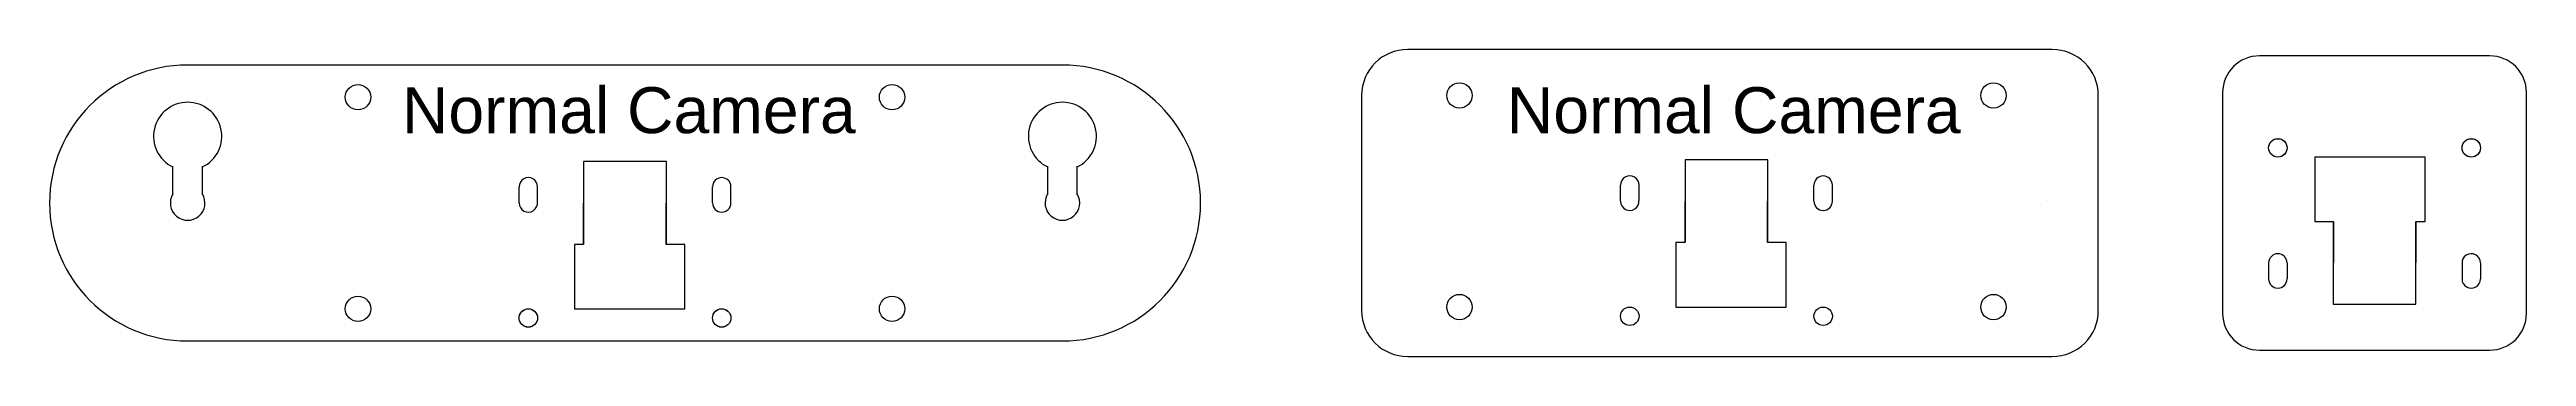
# Model space of a CAD drawing. Header units: millimetres. Extents: x -482 to 210, y -91 to 455.
# Drawn here: x -482.5 to -213.5, y 83.3 to 116.7 of the extents above; entities that cross this region are included whole.
import ezdxf

# ---------------------------------------------------------------- set-up
doc = ezdxf.new("R2010")
doc.units = ezdxf.units.MM
doc.layers.get('0').update_dxf_attribs({"lineweight": 25, "true_color": 0xffffff})
doc.styles.add('textstyle1', font='')
doc.styles.add('textstyle2', font='')
doc.styles.get('textstyle1').set_extended_font_data('Arial')
doc.styles.get('textstyle2').set_extended_font_data('Arial')

msp = doc.modelspace()

# ---------------------------------------------------------------- texts
at = {"char_height": 1, "attachment_point": 1}
for insert, style in [((-444.23, 112.59), 'textstyle1'), ((-324.23, 112.59), 'textstyle2')]:
    msp.add_mtext('\\H5;Normal Camera', dxfattribs=dict(at, insert=insert, style=style))

# ---------------------------------------------------------------- linework, layer by layer
for p, q in [((-265, 116.69), (-335, 116.69)), ((-217.5, 116), (-242.5, 116)), ((-372.5, 115), (-467.5, 115)), ((-340, 111.69), (-340, 88.31)), ((-260, 88.31), (-260, 111.69)), ((-246.5, 112), (-246.5, 88)), ((-213.5, 88), (-213.5, 112)), ((-224.5, 105), (-236.5, 105)), ((-224.5, 105), (-236.5, 105)), ((-236.5, 105), (-236.5, 98)), ((-236.5, 105), (-236.5, 98)), ((-224.5, 98), (-224.5, 105)), ((-224.5, 98), (-224.5, 105)), ((-469.1, 100.9), (-469.1, 104)), ((-465.9, 100.9), (-465.9, 104)), ((-424.5, 104.5), (-424.53, 95.5)), ((-415.5, 104.5), (-424.5, 104.5)), ((-415.5, 104.5), (-424.5, 104.5)), ((-424.5, 104.5), (-424.5, 95.5)), ((-415.53, 95.5), (-415.5, 104.5)), ((-415.5, 95.5), (-415.5, 104.5)), ((-374.1, 100.9), (-374.1, 104)), ((-370.9, 100.9), (-370.9, 104)), ((-304.88, 104.69), (-304.91, 95.69)), ((-295.88, 104.69), (-304.88, 104.69)), ((-295.88, 104.69), (-304.88, 104.69)), ((-304.88, 104.69), (-304.88, 95.69)), ((-295.91, 95.69), (-295.88, 104.69)), ((-295.88, 95.69), (-295.88, 104.69)), ((-482.5, 100), (-482.5, 100)), ((-431.5, 100.01), (-431.5, 101.76)), ((-429.5, 100.09), (-429.5, 101.75)), ((-410.5, 100.01), (-410.5, 101.76)), ((-408.5, 100.01), (-408.5, 101.76)), ((-357.5, 100), (-357.5, 100)), ((-311.88, 100.19), (-311.88, 101.94)), ((-309.88, 100.28), (-309.88, 101.94)), ((-290.88, 100.19), (-290.88, 101.94)), ((-288.88, 100.19), (-288.88, 101.94)), ((-265.57, 100.29), (-265.57, 100.29)), ((-236.5, 98), (-234.47, 98)), ((-234.5, 98), (-234.5, 89)), ((-234.47, 98), (-234.5, 89)), ((-225.5, 89), (-225.5, 98)), ((-225.5, 89), (-225.47, 98)), ((-225.47, 98), (-224.5, 98)), ((-424.53, 95.5), (-425.5, 95.5)), ((-425.5, 95.5), (-425.5, 88.5)), ((-425.5, 95.5), (-425.5, 88.5)), ((-413.5, 95.5), (-415.53, 95.5)), ((-413.5, 88.5), (-413.5, 95.5)), ((-413.5, 88.5), (-413.5, 95.5)), ((-304.91, 95.69), (-305.88, 95.69)), ((-305.88, 95.69), (-305.88, 88.69)), ((-305.88, 95.69), (-305.88, 88.69)), ((-293.88, 95.69), (-295.91, 95.69)), ((-293.88, 88.69), (-293.88, 95.69)), ((-293.88, 88.69), (-293.88, 95.69)), ((-241.5, 93.49), (-241.5, 91.74)), ((-239.5, 93.49), (-239.5, 91.74)), ((-220.5, 93.41), (-220.5, 91.75)), ((-218.5, 93.49), (-218.5, 91.74)), ((-234.5, 89), (-225.5, 89)), ((-234.5, 89), (-225.5, 89)), ((-425.5, 88.5), (-413.5, 88.5)), ((-425.5, 88.5), (-413.5, 88.5)), ((-305.88, 88.69), (-293.88, 88.69)), ((-305.88, 88.69), (-293.88, 88.69)), ((-467.5, 85), (-372.5, 85)), ((-242.5, 84), (-217.5, 84)), ((-335, 83.31), (-265, 83.31))]:
    msp.add_line(p, q)
for centre, radius in [((-329.38, 111.69), 1.38), ((-271.38, 111.69), 1.38), ((-449, 111.5), 1.38), ((-391, 111.5), 1.38), ((-240.5, 106), 1), ((-240.5, 105.99), 1), ((-219.5, 106), 1), ((-219.5, 105.99), 1), ((-449, 88.5), 1.38), ((-391, 88.5), 1.38), ((-329.38, 88.69), 1.38), ((-271.38, 88.69), 1.38), ((-430.5, 87.51), 1), ((-430.5, 87.51), 1), ((-430.5, 87.5), 1), ((-430.5, 87.5), 1), ((-409.5, 87.51), 1), ((-409.5, 87.5), 1), ((-310.88, 87.69), 1), ((-310.88, 87.69), 1), ((-310.88, 87.69), 1), ((-310.88, 87.69), 1), ((-289.88, 87.69), 1), ((-289.88, 87.69), 1)]:
    msp.add_circle(centre, radius)
for centre, radius, start, end in [((-335, 111.69), 5, 90, 180), ((-265, 111.69), 5, 0, 90), ((-242.5, 112), 4, 90, 180), ((-217.5, 112), 4, 0, 90), ((-467.5, 100), 15, 90, 180), ((-372.5, 100), 15, 0, 90), ((-467.5, 107.25), 3.7, 295.622, 244.378), ((-372.5, 107.25), 3.7, 295.622, 244.378), ((-430.5, 101.76), 1, 359.8688, 180), ((-409.5, 101.76), 1, 0, 180), ((-310.88, 101.94), 1, 359.8688, 180), ((-289.88, 101.94), 1, 0, 180), ((-467.5, 100), 15, 180, 270), ((-467.5, 100), 1.88, 148.5761, 31.4239), ((-430.5, 100.01), 1, 180, 5.0006), ((-409.5, 100.01), 1, 180, 0), ((-372.5, 100), 1.88, 148.5761, 31.4239), ((-372.5, 100), 15, 270, 0), ((-310.88, 100.19), 1, 180, 5.0006), ((-289.88, 100.19), 1, 180, 0), ((-240.5, 93.49), 1, 0, 180), ((-219.5, 93.49), 1, 0, 185.0006), ((-240.5, 91.74), 1, 180, 0), ((-219.5, 91.74), 1, 179.8688, 0), ((-335, 88.31), 5, 180, 270), ((-265, 88.31), 5, 270, 0), ((-242.5, 88), 4, 180, 270), ((-217.5, 88), 4, 270, 0)]:
    msp.add_arc(centre, radius, start, end)

msp.set_redraw_order([(e.dxf.handle, doc.entitydb.next_handle()) for e in msp.query("TEXT MTEXT ATTDEF DIMENSION ARC_DIMENSION")])  # texts and dimensions are drawn at this point

doc.saveas('drawing.dxf')
